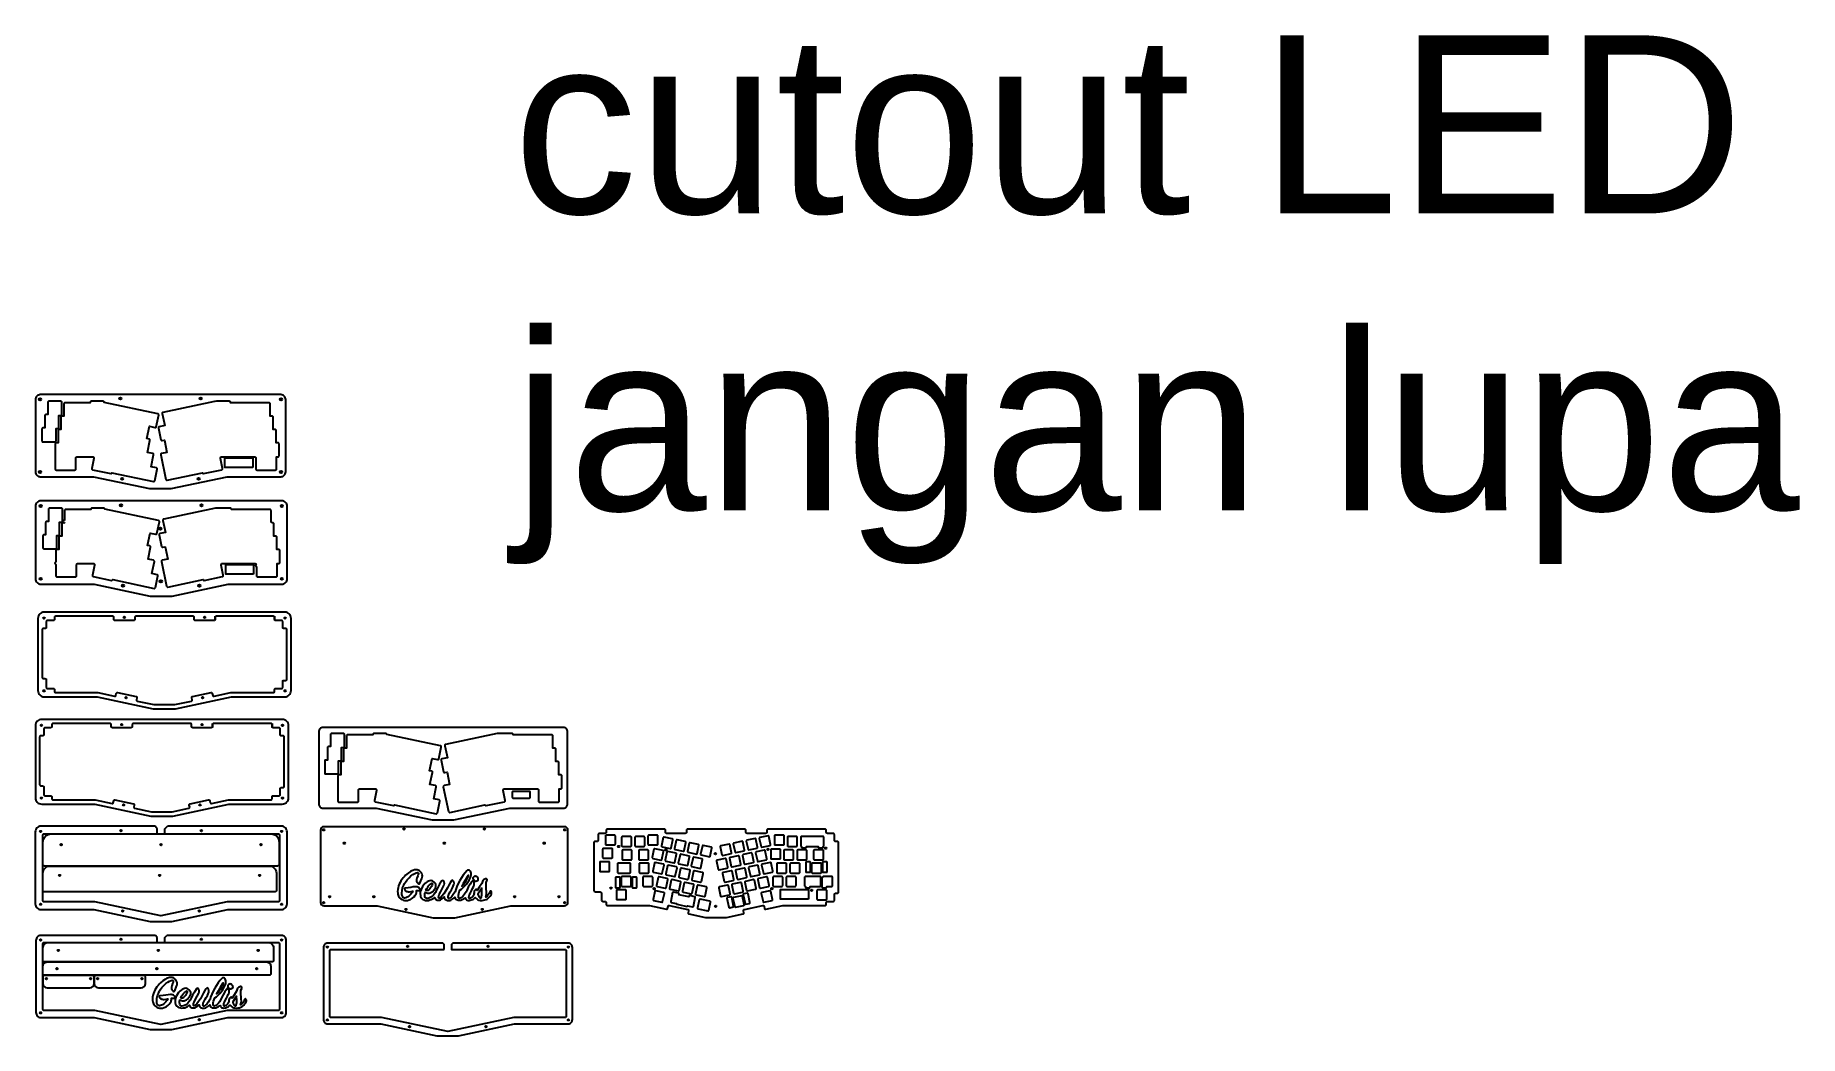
# Model space of a CAD drawing. Header units: inches. Extents: x 16 to 2541, y 31 to 1463.
import ezdxf

# ---------------------------------------------------------------- set-up
doc = ezdxf.new("R2010")
doc.units = ezdxf.units.IN
doc.header["$MEASUREMENT"] = 0
doc.layers.add('Layer 1', color=7, linetype='Continuous')
doc.styles.get("Standard").update_dxf_attribs({"font": 'Arial.ttf'})

msp = doc.modelspace()

# ---------------------------------------------------------------- texts
at = {"color": 2, "linetype": 'Continuous'}
for s, height, p in [('cutout LED', 254.94, (699.4, 1207.6)), ('jangan lupa', 254.938, (699.4, 782.7))]:
    msp.add_text(s, height=height, dxfattribs=at).set_placement(p)

# ---------------------------------------------------------------- linework, layer by layer
at = {"color": 2, "linetype": 'Continuous'}
for p, q in [((190.2, 327), (187.3, 330.8)), ((200.9, 327), (204.8, 330.8)), ((190.2, 319.8), (190.2, 327)), ((200.9, 319.8), (200.9, 327)), ((190.2, 171.6), (188, 174.5)), ((190.2, 164.5), (190.2, 171.6)), ((200.9, 171.6), (203.8, 174.5)), ((200.9, 164.5), (200.9, 171.6))]:
    msp.add_line(p, q, dxfattribs=at)
at = {"color": 6, "linetype": 'Continuous'}
for p, q in [((26.7, 115), (26.7, 105.5)), ((29.2, 117.5), (97.5, 117.5)), ((100, 115), (100, 105.5)), ((100, 105.5), (100, 115)), ((102.5, 117.5), (170.8, 117.5)), ((173.3, 105.5), (173.3, 115)), ((32.7, 99.5), (94, 99.5)), ((106, 99.5), (167.3, 99.5))]:
    msp.add_line(p, q, dxfattribs=at)
at = {"color": 3, "linetype": 'Continuous'}
for points in [[(22.9, 948.3, 0.414214), (15.9, 941.3), (15.9, 936.8), (15.9, 842.4), (15.9, 837.9, 0.414214), (22.9, 830.9), (27.4, 830.9), (99, 830.9), (179.1, 813.9), (194.7, 813.9), (210.4, 813.9), (290.5, 830.9), (362.6, 830.9), (367.1, 830.9, 0.414214), (374.1, 837.9), (374.1, 842.4), (374.1, 941.3, 0.414214), (367.1, 948.3), (200.1, 948.3), (189.4, 948.3), (27.4, 948.3)], [(23.9, 796.5, 0.414214), (15.9, 788.5), (15.9, 784), (15.9, 689.6), (15.9, 685.1, 0.414214), (23.9, 677.1), (28.4, 677.1), (99.9, 677.1), (180.1, 660.1), (195.8, 660.1), (211.5, 660.1), (291.7, 677.1), (363.7, 677.1), (368.2, 677.1, 0.414214), (376.2, 685.1), (376.2, 689.6), (376.2, 788.5, 0.414214), (368.2, 796.5), (201.1, 796.5), (190.4, 796.5), (28.4, 796.5)], [(427.4, 472.1, 0.414214), (421.4, 466.1), (421.4, 461.6), (421.4, 367.2), (421.4, 362.7, 0.414214), (427.4, 356.7), (431.9, 356.7), (503.6, 356.7), (583.7, 339.7), (599.3, 339.7), (614.8, 339.7), (694.9, 356.7), (767.1, 356.7), (771.6, 356.7, 0.414214), (777.6, 362.7), (777.6, 367.2), (777.6, 466.1, 0.414214), (771.6, 472.1), (604.6, 472.1), (593.9, 472.1), (431.9, 472.1)]]:
    msp.add_lwpolyline(points, format="xyb", close=True, dxfattribs=at)
at = {"color": 3, "linetype": 'Continuous', "lineweight": 25}
for points in [[(49.5, 901.2), (49.5, 918.7), (52.1, 918.7, 0.414214), (53.6, 920.2), (53.6, 937.3, 0.414214), (52.1, 938.8), (35.1, 938.8, 0.414214), (33.6, 937.3), (33.6, 919.7), (30.9, 919.7, 0.414214), (29.4, 918.2), (29.4, 900.7), (26.8, 900.7, 0.414214), (25.3, 899.2), (25.3, 882.1, 0.414214), (26.8, 880.6), (43.9, 880.6, 0.414214), (45.4, 882.1), (45.4, 899.7), (48, 899.7, 0.414214)], [(191.1, 921), (114.3, 937.3), (114.3, 937.3, 0.414214), (112.8, 938.8), (95.8, 938.8, 0.414214), (94.3, 937.3), (94.3, 936.7), (58.1, 936.7, 0.414214), (56.6, 935.2), (56.6, 917.6), (53.9, 917.6, 0.414214), (52.4, 916.1), (52.4, 898.6), (49.9, 898.6, 0.414214), (48.4, 897.1), (48.4, 879.5), (45.7, 879.5, 0.414214), (44.2, 878), (44.2, 841.9, 0.414214), (45.7, 840.4), (72.3, 840.4, 0.414214), (73.8, 841.9), (73.8, 857.4, -0.414214), (75.8, 859.4), (97.6, 859.4, -0.476976), (99.6, 857), (96.5, 842.7, 0.414214), (97.7, 840.9), (123.7, 835.4, 0.414214), (125.5, 836.5), (125.5, 836.5), (184.9, 823.9, 0.414214), (186.7, 825), (190.2, 841.7, 0.414214), (189.1, 843.5), (181.4, 845.1), (185.1, 862.3, 0.414214), (183.9, 864.1), (176.1, 865.7), (179.7, 882.9, 0.414214), (178.6, 884.7), (175.4, 885.4), (179.1, 903), (187, 901.3, 0.414214), (188.8, 902.5), (192.3, 919.2, 0.414214)], [(282.6, 840.9, 0.414214), (283.7, 842.7), (280.7, 857, -0.476976), (282.6, 859.4), (329.4, 859.4, -0.414214), (331.4, 857.4), (331.4, 841.9, 0.414214), (332.9, 840.4), (359.5, 840.4, 0.414214), (361, 841.9), (361, 859.4), (363.1, 859.4, 0.414214), (364.6, 860.9), (364.6, 878, 0.414214), (363.1, 879.5), (360.5, 879.5), (360.5, 897.1, 0.414214), (359, 898.6), (356.2, 898.6), (356.2, 916.1, 0.414214), (354.7, 917.6), (352, 917.6), (352, 935.2, 0.414214), (350.5, 936.7), (295.3, 936.7), (295.3, 937.3, 0.414214), (293.8, 938.8), (275.3, 938.8, 0.010008), (275.2, 938.8), (272.6, 938.7, 0.042377), (272.4, 938.7), (198.4, 922.9, 0.414214), (197.3, 921.2), (200.9, 904), (193.1, 902.3, 0.414214), (191.9, 900.5), (195.5, 883.9, 0.414214), (197.3, 882.7), (200.5, 883.4), (204.2, 865.7), (196.4, 864.1, 0.414214), (195.2, 862.3), (202.7, 827, 0.414214), (204.5, 825.8), (254.8, 836.5, 0.413431), (256.6, 835.4)], [(50.5, 748.4), (50.5, 766), (53.2, 766, 0.414214), (54.7, 767.5), (54.7, 784.5, 0.414214), (53.2, 786), (36.1, 786, 0.414214), (34.6, 784.5), (34.6, 767), (32, 767, 0.414214), (30.5, 765.5), (30.5, 747.9), (27.9, 747.9, 0.414214), (26.4, 746.4), (26.4, 729.4, 0.414214), (27.9, 727.9), (45, 727.9, 0.414214), (46.5, 729.4), (46.5, 746.9), (49, 746.9, 0.414214)], [(454, 426), (454, 443.6), (456.7, 443.6, 0.414214), (458.2, 445.1), (458.2, 462.1, 0.414214), (456.7, 463.6), (439.6, 463.6, 0.414214), (438.1, 462.1), (438.1, 444.6), (435.4, 444.6, 0.414214), (433.9, 443.1), (433.9, 425.5), (431.4, 425.5, 0.414214), (429.9, 424), (429.9, 407, 0.414214), (431.4, 405.5), (448.4, 405.5, 0.414214), (449.9, 407), (449.9, 424.5), (452.5, 424.5, 0.414214)], [(595.7, 445.8), (518.9, 462.1), (518.9, 462.1, 0.414214), (517.4, 463.6), (500.3, 463.6, 0.414214), (498.8, 462.1), (498.8, 461.5), (462.6, 461.5, 0.414214), (461.1, 460), (461.1, 442.4), (458.5, 442.4, 0.414214), (457, 440.9), (457, 423.4), (454.4, 423.4, 0.414214), (452.9, 421.9), (452.9, 404.3), (450.2, 404.3, 0.414214), (448.7, 402.8), (448.7, 366.7, 0.414214), (450.2, 365.2), (476.8, 365.2, 0.414214), (478.3, 366.7), (478.3, 382.3, -0.414214), (480.3, 384.3), (502.2, 384.3, -0.476976), (504.1, 381.8), (501.1, 367.5, 0.414214), (502.2, 365.7), (528.2, 360.2, 0.414214), (530, 361.3), (530, 361.3), (589.4, 348.7, 0.414214), (591.2, 349.9), (594.7, 366.5, 0.414214), (593.6, 368.3), (585.9, 369.9), (589.6, 387.1, 0.414214), (588.4, 388.9), (580.6, 390.6), (584.2, 407.7, 0.414214), (583.1, 409.5), (579.9, 410.2), (583.6, 427.8), (591.5, 426.2, 0.414214), (593.3, 427.3), (596.8, 444, 0.414214)], [(687.1, 365.7, 0.414214), (688.2, 367.5), (685.2, 381.8, -0.476976), (687.2, 384.3), (733.9, 384.3, -0.414214), (735.9, 382.3), (735.9, 366.7, 0.414214), (737.4, 365.2), (764, 365.2, 0.414214), (765.5, 366.7), (765.5, 384.3), (767.7, 384.3, 0.414214), (769.2, 385.8), (769.2, 402.8, 0.414214), (767.7, 404.3), (765, 404.3), (765, 421.9, 0.414214), (763.5, 423.4), (760.7, 423.4), (760.7, 440.9, 0.414214), (759.2, 442.4), (756.6, 442.4), (756.6, 460, 0.414214), (755.1, 461.5), (699.8, 461.5), (699.8, 462.1, 0.414214), (698.3, 463.6), (679.8, 463.6, 0.010008), (679.7, 463.6), (677.2, 463.5, 0.042377), (676.9, 463.5), (603, 447.8, 0.414214), (601.8, 446), (605.5, 428.8), (597.6, 427.1, 0.414214), (596.5, 425.4), (600, 408.7, 0.414214), (601.8, 407.5), (605, 408.2), (608.7, 390.6), (600.9, 388.9, 0.414214), (599.7, 387.1), (607.2, 351.8, 0.414214), (609, 350.6), (659.3, 361.3, 0.413431), (661.1, 360.2)]]:
    msp.add_lwpolyline(points, format="xyb", close=True, dxfattribs=at)
at = {"color": 3, "linetype": 'Continuous'}
for points in [[(327.2, 844.1), (287.2, 844.1), (287.2, 858.1), (327.2, 858.1)], [(328.2, 691.3), (288.2, 691.3), (288.2, 705.3), (328.2, 705.3)]]:
    msp.add_lwpolyline(points, close=True, dxfattribs=at)
at = {"color": 3, "linetype": 'Continuous', "lineweight": 25}
for points in [[(45.2, 705.5), (45.2, 689.1, 0.414214), (46.7, 687.6), (73.3, 687.6, 0.414214), (74.8, 689.1), (74.8, 704.7, -0.414214), (76.8, 706.7), (98.7, 706.7, -0.476976), (100.6, 704.2), (97.6, 689.9, 0.414214), (98.7, 688.1), (124.7, 682.6, 0.414214), (126.5, 683.7), (126.5, 683.7), (185.9, 671.1, 0.414214), (187.7, 672.3), (191.3, 688.9, 0.414214), (190.1, 690.7), (182.5, 692.3), (186.1, 709.5, 0.414214), (185, 711.3), (177.1, 713), (180.8, 730.1, 0.414214), (179.6, 731.9), (176.4, 732.6), (180.2, 750.2), (188, 748.6, 0.414214), (189.8, 749.7), (193.3, 766.4, 0.414214), (192.2, 768.2), (115.4, 784.5), (115.4, 784.5, 0.414214), (113.9, 786), (96.8, 786, 0.414214), (95.3, 784.5), (95.3, 783.9), (59.1, 783.9, 0.414214), (57.6, 782.4), (57.6, 768)], [(353.1, 765.9), (353.1, 782.4, 0.414214), (351.6, 783.9), (296.4, 783.9), (296.4, 784.5, 0.414214), (294.9, 786), (276.3, 786, 0.010008), (276.3, 786), (273.7, 785.9, 0.042377), (273.4, 785.9), (199.5, 770.2, 0.414214), (198.3, 768.4), (202, 751.2), (194.1, 749.5, 0.414214), (193, 747.8), (196.5, 731.1, 0.414214), (198.3, 729.9), (201.5, 730.6), (205.2, 713), (197.4, 711.3, 0.414214), (196.2, 709.5), (203.7, 674.2, 0.414214), (205.5, 673), (255.8, 683.7, 0.413431), (257.6, 682.6), (283.6, 688.1, 0.414214), (284.8, 689.9), (281.7, 704.2, -0.476976), (283.7, 706.7), (330.4, 706.7, -0.277365), (332.2, 705.6, -0.277365)], [(57.6, 765.4), (57.6, 764.8), (55, 764.8, 0.414214), (53.5, 763.3), (53.5, 745.8), (50.9, 745.8, 0.414214), (49.4, 744.3), (49.4, 726.7), (46.7, 726.7, 0.414214), (45.2, 725.2), (45.2, 708.9)], [(332.4, 702.3), (332.4, 689.1, 0.414214), (333.9, 687.6), (360.5, 687.6, 0.414214), (362, 689.1), (362, 706.7), (364.2, 706.7, 0.414214), (365.7, 708.2), (365.7, 725.2, 0.414214), (364.2, 726.7), (361.5, 726.7), (361.5, 744.3, 0.414214), (360, 745.8), (357.3, 745.8), (357.3, 763.3, 0.414214), (355.8, 764.8), (354.2, 764.8)]]:
    msp.add_lwpolyline(points, format="xyb", dxfattribs=at)
at = {"color": 1, "linetype": 'Continuous'}
for points in [[(28.5, 637.2, 0.414214), (19.5, 628.2), (19.5, 623.7), (19.5, 529.4), (19.5, 524.9, 0.414214), (28.5, 515.9), (33, 515.9), (104.4, 515.9), (184.6, 498.9), (200.4, 498.9), (216.2, 498.9), (296.4, 515.9), (368.3, 515.9), (372.8, 515.9, 0.414214), (381.8, 524.9), (381.8, 529.4), (381.8, 628.2, 0.414214), (372.8, 637.2), (205.8, 637.2), (195.1, 637.2), (33, 637.2)], [(33, 527.9), (38.5, 527.9), (41.6, 527.9, -0.414214), (43.1, 526.4), (43.1, 523.4, 0.414214), (44.6, 521.9), (105, 521.9), (129.3, 516.7, 0.414214), (131.1, 517.9), (131.7, 520.8, -0.414214), (133.5, 522), (159.9, 516.4, -0.414214), (161, 514.6), (160.4, 511.7, 0.414214), (161.6, 509.9), (185.5, 504.8), (215.3, 504.8), (239.2, 509.9, 0.414214), (240.4, 511.7), (239.8, 514.6, -0.414214), (240.9, 516.4), (267.3, 522, -0.414214), (269.1, 520.8), (269.7, 517.9, 0.414214), (271.5, 516.7), (295.8, 521.9), (356.7, 521.9, 0.414214), (358.2, 523.4), (358.2, 526.4, -0.414214), (359.7, 527.9), (368.3, 527.9, 0.414214), (369.8, 529.4), (369.8, 538, -0.414214), (371.3, 539.5), (374.3, 539.5, 0.414214), (375.8, 541), (375.8, 612.1, 0.414214), (374.3, 613.6), (371.3, 613.6, -0.414214), (369.8, 615.1), (369.8, 623.7, 0.414214), (368.3, 625.2), (359.7, 625.2, -0.414214), (358.2, 626.7), (358.2, 629.7, 0.414214), (356.7, 631.2), (274.7, 631.2, 0.414214), (273.2, 629.7), (273.2, 626.7, -0.414214), (271.7, 625.2), (244.7, 625.2, -0.414214), (243.2, 626.7), (243.2, 629.7, 0.414214), (241.7, 631.2), (159.6, 631.2, 0.414214), (158.1, 629.7), (158.1, 626.7, -0.414214), (156.6, 625.2), (129.6, 625.2, -0.414214), (128.1, 626.7), (128.1, 629.7, 0.414214), (126.6, 631.2), (44.6, 631.2, 0.414214), (43.1, 629.7), (43.1, 626.7, -0.414214), (41.6, 625.2), (33, 625.2, 0.414214), (31.5, 623.7), (31.5, 615.1, -0.414214), (30, 613.6), (27, 613.6, 0.414214), (25.5, 612.1), (25.5, 543.9, 0.414214), (27.5, 541.9), (30, 541.9, -0.414214), (31.5, 540.4), (31.5, 539.5), (31.5, 529.4, 0.414214)], [(24.9, 483.7, 0.414214), (15.9, 474.7), (15.9, 470.2), (15.9, 375.9), (15.9, 371.4, 0.414214), (24.9, 362.4), (29.4, 362.4), (100.8, 362.4), (180.9, 345.3), (196.8, 345.3), (212.6, 345.3), (292.7, 362.4), (364.6, 362.4), (369.1, 362.4, 0.414214), (378.1, 371.4), (378.1, 375.9), (378.1, 474.7, 0.414214), (369.1, 483.7), (202.1, 483.7), (191.4, 483.7), (29.4, 483.7)], [(29.4, 374.4), (34.9, 374.4), (38, 374.4, -0.414214), (39.5, 372.9), (39.5, 369.9, 0.414214), (41, 368.4), (101.4, 368.4), (125.6, 363.2, 0.414214), (127.4, 364.4), (128, 367.3, -0.414214), (129.8, 368.5), (156.2, 362.9, -0.414214), (157.4, 361.1), (156.8, 358.1, 0.414214), (157.9, 356.4), (181.9, 351.3), (211.7, 351.3), (235.6, 356.4, 0.414214), (236.7, 358.1), (236.1, 361.1, -0.414214), (237.3, 362.9), (263.7, 368.5, -0.414214), (265.5, 367.3), (266.1, 364.4, 0.414214), (267.9, 363.2), (292.1, 368.4), (353, 368.4, 0.414214), (354.5, 369.9), (354.5, 372.9, -0.414214), (356, 374.4), (364.6, 374.4, 0.414214), (366.1, 375.9), (366.1, 384.5, -0.414214), (367.6, 386), (370.6, 386, 0.414214), (372.1, 387.5), (372.1, 458.6, 0.414214), (370.6, 460.1), (367.6, 460.1, -0.414214), (366.1, 461.6), (366.1, 470.2, 0.414214), (364.6, 471.7), (356, 471.7, -0.414214), (354.5, 473.2), (354.5, 476.2, 0.414214), (353, 477.7), (271, 477.7, 0.414214), (269.5, 476.2), (269.5, 473.2, -0.414214), (268, 471.7), (241, 471.7, -0.414214), (239.5, 473.2), (239.5, 476.2, 0.414214), (238, 477.7), (156, 477.7, 0.414214), (154.5, 476.2), (154.5, 473.2, -0.414214), (153, 471.7), (126, 471.7, -0.414214), (124.5, 473.2), (124.5, 476.2, 0.414214), (123, 477.7), (41, 477.7, 0.414214), (39.5, 476.2), (39.5, 473.2, -0.414214), (38, 471.7), (29.4, 471.7, 0.414214), (27.9, 470.2), (27.9, 461.6, -0.414214), (26.4, 460.1), (23.4, 460.1, 0.414214), (21.9, 458.6), (21.9, 390.4, 0.414214), (23.9, 388.4), (26.4, 388.4, -0.414214), (27.9, 386.9), (27.9, 386), (27.9, 375.9, 0.414214)], [(844.9, 318), (832.9, 318, 0.414214), (831.9, 317), (831.9, 305, 0.414214), (832.9, 304), (844.9, 304, 0.414214), (845.9, 305), (845.9, 317, 0.414214)], [(867.9, 315.9), (855.9, 315.9, 0.414214), (854.9, 314.9), (854.9, 302.9, 0.414214), (855.9, 301.9), (867.9, 301.9, 0.414214), (868.9, 302.9), (868.9, 314.9, 0.414214)], [(886.9, 315.9), (874.9, 315.9, 0.414214), (873.9, 314.9), (873.9, 302.9, 0.414214), (874.9, 301.9), (886.9, 301.9, 0.414214), (887.9, 302.9), (887.9, 314.9, 0.414214)], [(905.6, 318), (893.6, 318, 0.414214), (892.6, 317), (892.6, 305, 0.414214), (893.6, 304), (905.6, 304, 0.414214), (906.6, 305), (906.6, 317, 0.414214)], [(927.4, 312.6), (915.7, 315.1, 0.414214), (914.5, 314.4), (912, 302.6, 0.414214), (912.8, 301.4), (924.5, 299, 0.414214), (925.7, 299.7), (928.2, 311.5, 0.414214)], [(946, 308.7), (934.3, 311.2, 0.414214), (933.1, 310.4), (930.6, 298.7, 0.414214), (931.4, 297.5), (943.1, 295, 0.414214), (944.3, 295.8), (946.8, 307.5, 0.414214)], [(964.7, 304.7), (952.9, 307.2, 0.414214), (951.7, 306.4), (949.3, 294.7, 0.414214), (950, 293.5), (961.8, 291, 0.414214), (962.9, 291.8), (965.4, 303.5, 0.414214)], [(983.3, 300.8), (971.6, 303.3, 0.414214), (970.4, 302.5), (967.9, 290.8, 0.414214), (968.7, 289.6), (980.4, 287.1, 0.414214), (981.6, 287.8), (984.1, 299.6, 0.414214)], [(1008.6, 305.2), (996.8, 302.7, 0.414214), (996, 301.6), (998.5, 289.8, 0.414214), (999.7, 289), (1011.5, 291.5, 0.414214), (1012.2, 292.7), (1009.7, 304.5, 0.414214)], [(1027.2, 309.2), (1015.4, 306.7, 0.414214), (1014.7, 305.5), (1017.2, 293.8, 0.414214), (1018.4, 293), (1030.1, 295.5, 0.414214), (1030.9, 296.7), (1028.4, 308.4, 0.414214)], [(1045.8, 313.2), (1034.1, 310.7, 0.414214), (1033.3, 309.5), (1035.8, 297.7, 0.414214), (1037, 297), (1048.7, 299.5, 0.414214), (1049.5, 300.7), (1047, 312.4, 0.414214)], [(1064.5, 317.1), (1052.7, 314.6, 0.414214), (1051.9, 313.4), (1054.4, 301.7, 0.414214), (1055.6, 300.9), (1067.4, 303.4, 0.414214), (1068.1, 304.6), (1065.6, 316.4, 0.414214)], [(1086.5, 318), (1074.5, 318, 0.414214), (1073.5, 317), (1073.5, 305, 0.414214), (1074.5, 304), (1086.5, 304, 0.414214), (1087.5, 305), (1087.5, 317, 0.414214)], [(1105.2, 315.9), (1093.2, 315.9, 0.414214), (1092.2, 314.9), (1092.2, 302.9, 0.414214), (1093.2, 301.9), (1105.2, 301.9, 0.414214), (1106.2, 302.9), (1106.2, 314.9, 0.414214)], [(1113.3, 299.9), (1118.3, 299.9, 0.414214), (1119.3, 300.9), (1119.3, 301.9), (1136.2, 301.9), (1136.2, 300.9, 0.414214), (1137.2, 299.9), (1142.2, 299.9, 0.414214), (1143.2, 300.9), (1143.2, 301.9), (1143.3, 301.9, 0.414214), (1144.3, 302.9), (1144.3, 314.9, 0.414214), (1143.3, 315.9), (1112.2, 315.9, 0.414214), (1111.2, 314.9), (1111.2, 302.9, 0.414214), (1112.2, 301.9), (1112.3, 301.9), (1112.3, 300.9, 0.414214)], [(836.6, 279.9), (824.6, 279.9, 0.414214), (823.6, 278.9), (823.6, 266.9, 0.414214), (824.6, 265.9), (836.6, 265.9, 0.414214), (837.6, 266.9), (837.6, 278.9, 0.414214)], [(840.7, 299), (828.7, 299, 0.414214), (827.7, 298), (827.7, 286, 0.414214), (828.7, 285), (840.7, 285, 0.414214), (841.7, 286), (841.7, 298, 0.414214)], [(868.5, 296.8), (856.5, 296.8, 0.414214), (855.5, 295.8), (855.5, 283.8, 0.414214), (856.5, 282.8), (868.5, 282.8, 0.414214), (869.5, 283.8), (869.5, 295.8, 0.414214)], [(892.3, 296.8), (880.3, 296.8, 0.414214), (879.3, 295.8), (879.3, 283.8, 0.414214), (880.3, 282.8), (892.3, 282.8, 0.414214), (893.3, 283.8), (893.3, 295.8, 0.414214)], [(914.1, 296), (902.4, 298.5, 0.414214), (901.2, 297.7), (898.7, 286, 0.414214), (899.5, 284.8), (911.2, 282.3, 0.414214), (912.4, 283.1), (914.9, 294.8, 0.414214)], [(914.8, 276.4), (903.1, 278.9, 0.414214), (901.9, 278.1), (899.4, 266.4, 0.414214), (900.2, 265.2), (911.9, 262.7, 0.414214), (913.1, 263.4), (915.6, 275.2, 0.414214)], [(932.8, 292), (921, 294.5, 0.414214), (919.8, 293.8), (917.3, 282, 0.414214), (918.1, 280.8), (929.8, 278.3, 0.414214), (931, 279.1), (933.5, 290.8, 0.414214)], [(951.4, 288.1), (939.7, 290.6, 0.414214), (938.5, 289.8), (936, 278.1, 0.414214), (936.7, 276.9), (948.5, 274.4, 0.414214), (949.7, 275.2), (952.2, 286.9, 0.414214)], [(970, 284.1), (958.3, 286.6, 0.414214), (957.1, 285.8), (954.6, 274.1, 0.414214), (955.4, 272.9), (967.1, 270.4, 0.414214), (968.3, 271.2), (970.8, 282.9, 0.414214)], [(1003.2, 284.6), (991.5, 282.1, 0.414214), (990.7, 280.9), (993.2, 269.2, 0.414214), (994.4, 268.4), (1006.1, 270.9, 0.414214), (1006.9, 272.1), (1004.4, 283.9, 0.414214)], [(1021.8, 288.6), (1010.1, 286.1, 0.414214), (1009.3, 284.9), (1011.8, 273.2, 0.414214), (1013, 272.4), (1024.7, 274.9, 0.414214), (1025.5, 276.1), (1023, 287.8, 0.414214)], [(1040.5, 292.5), (1028.7, 290.1, 0.414214), (1028, 288.9), (1030.4, 277.1, 0.414214), (1031.6, 276.4), (1043.4, 278.9, 0.414214), (1044.1, 280), (1041.6, 291.8, 0.414214)], [(1059.1, 296.5), (1047.4, 294, 0.414214), (1046.6, 292.8), (1049.1, 281.1, 0.414214), (1050.3, 280.3), (1062, 282.8, 0.414214), (1062.8, 284), (1060.3, 295.7, 0.414214)], [(1067.7, 278.9), (1056, 276.4, 0.414214), (1055.2, 275.2), (1057.7, 263.4, 0.414214), (1058.9, 262.7), (1070.6, 265.2, 0.414214), (1071.4, 266.4), (1068.9, 278.1, 0.414214)], [(1081.2, 297.9), (1069.2, 297.9, 0.414214), (1068.2, 296.9), (1068.2, 284.9, 0.414214), (1069.2, 283.9), (1081.2, 283.9, 0.414214), (1082.2, 284.9), (1082.2, 296.9, 0.414214)], [(1099.8, 296.8), (1087.8, 296.8, 0.414214), (1086.8, 295.8), (1086.8, 283.8, 0.414214), (1087.8, 282.8), (1099.8, 282.8, 0.414214), (1100.8, 283.8), (1100.8, 295.8, 0.414214)], [(1118.9, 296.8), (1106.9, 296.8, 0.414214), (1105.9, 295.8), (1105.9, 283.8, 0.414214), (1106.9, 282.8), (1118.9, 282.8, 0.414214), (1119.9, 283.8), (1119.9, 295.8, 0.414214)], [(1124.4, 279.8), (1119.4, 279.8, 0.414214), (1118.4, 278.8), (1118.4, 265.8, 0.414214), (1119.4, 264.8), (1124.4, 264.8, 0.414214), (1125.4, 265.8), (1125.4, 278.8, 0.414214)], [(1142.7, 296.8), (1130.7, 296.8, 0.414214), (1129.7, 295.8), (1129.7, 283.8, 0.414214), (1130.7, 282.8), (1142.7, 282.8, 0.414214), (1143.7, 283.8), (1143.7, 295.8, 0.414214)], [(1148.2, 279.8), (1143.2, 279.8, 0.414214), (1142.2, 278.8), (1142.2, 265.8, 0.414214), (1143.2, 264.8), (1148.2, 264.8, 0.414214), (1149.2, 265.8), (1149.2, 278.8, 0.414214)], [(847, 242.7), (852, 242.7, 0.414214), (853, 243.7), (853, 256.7, 0.414214), (852, 257.7), (847, 257.7, 0.414214), (846, 256.7), (846, 243.7, 0.414214)], [(867.4, 258.7), (855.4, 258.7, 0.414214), (854.4, 257.7), (854.4, 245.7, 0.414214), (855.4, 244.7), (867.4, 244.7, 0.414214), (868.4, 245.7), (868.4, 257.7, 0.414214)], [(870.8, 242.7), (875.8, 242.7, 0.414214), (876.8, 243.7), (876.8, 256.7, 0.414214), (875.8, 257.7), (870.8, 257.7, 0.414214), (869.8, 256.7), (869.8, 243.7, 0.414214)], [(893, 277.8), (881, 277.8, 0.414214), (880, 276.8), (880, 264.8, 0.414214), (881, 263.8), (893, 263.8, 0.414214), (894, 264.8), (894, 276.8, 0.414214)], [(898.3, 258.7), (886.3, 258.7, 0.414214), (885.3, 257.7), (885.3, 245.7, 0.414214), (886.3, 244.7), (898.3, 244.7, 0.414214), (899.3, 245.7), (899.3, 257.7, 0.414214)], [(920.2, 255.8), (908.4, 258.3, 0.414214), (907.3, 257.5), (904.8, 245.7, 0.414214), (905.5, 244.6), (917.3, 242.1, 0.414214), (918.4, 242.8), (920.9, 254.6, 0.414214)], [(933.5, 272.4), (921.7, 274.9, 0.414214), (920.5, 274.1), (918, 262.4, 0.414214), (918.8, 261.2), (930.5, 258.7, 0.414214), (931.7, 259.5), (934.2, 271.2, 0.414214)], [(938.8, 251.8), (927.1, 254.3, 0.414214), (925.9, 253.5), (923.4, 241.8, 0.414214), (924.2, 240.6), (935.9, 238.1, 0.414214), (937.1, 238.9), (939.6, 250.6, 0.414214)], [(952.1, 268.4), (940.4, 270.9, 0.414214), (939.2, 270.2), (936.7, 258.4, 0.414214), (937.4, 257.2), (949.2, 254.7, 0.414214), (950.4, 255.5), (952.9, 267.3, 0.414214)], [(970.7, 264.5), (959, 267, 0.414214), (957.8, 266.2), (955.3, 254.5, 0.414214), (956.1, 253.3), (967.8, 250.8, 0.414214), (969, 251.6), (971.5, 263.3, 0.414214)], [(1011.8, 267), (1000.1, 264.5, 0.414214), (999.3, 263.3), (1001.8, 251.6, 0.414214), (1003, 250.8), (1014.7, 253.3, 0.414214), (1015.5, 254.5), (1013, 266.2, 0.414214)], [(1030.4, 270.9), (1018.7, 268.4, 0.414214), (1017.9, 267.3), (1020.4, 255.5, 0.414214), (1021.6, 254.7), (1033.4, 257.2, 0.414214), (1034.1, 258.4), (1031.6, 270.2, 0.414214)], [(1043.7, 254.3), (1032, 251.8, 0.414214), (1031.2, 250.6), (1033.7, 238.9, 0.414214), (1034.9, 238.1), (1046.6, 240.6, 0.414214), (1047.4, 241.8), (1044.9, 253.5, 0.414214)], [(1049.1, 274.9), (1037.3, 272.4, 0.414214), (1036.6, 271.2), (1039.1, 259.5, 0.414214), (1040.3, 258.7), (1052, 261.2, 0.414214), (1052.8, 262.4), (1050.3, 274.1, 0.414214)], [(1062.4, 258.3), (1050.6, 255.8, 0.414214), (1049.8, 254.6), (1052.3, 242.8, 0.414214), (1053.5, 242.1), (1065.3, 244.6, 0.414214), (1066, 245.7), (1063.5, 257.5, 0.414214)], [(1084.4, 258.7), (1072.4, 258.7, 0.414214), (1071.4, 257.7), (1071.4, 245.7, 0.414214), (1072.4, 244.7), (1084.4, 244.7, 0.414214), (1085.4, 245.7), (1085.4, 257.7, 0.414214)], [(1089.8, 277.8), (1077.8, 277.8, 0.414214), (1076.8, 276.8), (1076.8, 264.8, 0.414214), (1077.8, 263.8), (1089.8, 263.8, 0.414214), (1090.8, 264.8), (1090.8, 276.8, 0.414214)], [(1103.5, 258.7), (1091.5, 258.7, 0.414214), (1090.5, 257.7), (1090.5, 245.7, 0.414214), (1091.5, 244.7), (1103.5, 244.7, 0.414214), (1104.5, 245.7), (1104.5, 257.7, 0.414214)], [(1108.8, 277.8), (1096.8, 277.8, 0.414214), (1095.8, 276.8), (1095.8, 264.8, 0.414214), (1096.8, 263.8), (1108.8, 263.8, 0.414214), (1109.8, 264.8), (1109.8, 276.8, 0.414214)], [(1116.7, 257.7), (1116.7, 245.7, 0.414214), (1117.7, 244.7), (1117.8, 244.7), (1117.8, 243.7, 0.414214), (1118.8, 242.7), (1123.8, 242.7, 0.414214), (1124.8, 243.7), (1124.8, 244.7), (1139.2, 244.7, 0.414214), (1140.2, 245.7), (1140.2, 257.7, 0.414214), (1139.2, 258.7), (1117.7, 258.7, 0.414214)], [(1139.8, 277.8), (1127.8, 277.8, 0.414214), (1126.8, 276.8), (1126.8, 264.8, 0.414214), (1127.8, 263.8), (1139.8, 263.8, 0.414214), (1140.8, 264.8), (1140.8, 276.8, 0.414214)], [(1142.6, 257.7, 0.414214), (1141.6, 256.7), (1141.6, 243.7, 0.414214), (1142.6, 242.7), (1147.6, 242.7, 0.414214), (1148.6, 243.7), (1148.6, 244.7), (1155.9, 244.7, 0.414214), (1156.9, 245.7), (1156.9, 257.7, 0.414214), (1155.9, 258.7), (1143.9, 258.7, 0.414214), (1142.9, 257.7)], [(860.3, 239.7), (848.3, 239.7, 0.414214), (847.3, 238.7), (847.3, 226.7, 0.414214), (848.3, 225.7), (860.3, 225.7, 0.414214), (861.3, 226.7), (861.3, 238.7, 0.414214)], [(915.4, 235.8), (903.6, 238.3, 0.414214), (902.4, 237.5), (899.9, 225.8, 0.414214), (900.7, 224.6), (912.5, 222.1, 0.414214), (913.6, 222.8), (916.1, 234.6, 0.414214)], [(928.2, 221.3), (933.1, 220.2, 0.023636), (933.2, 220.2, 0.41417), (934, 219), (936.2, 218.6, 0.024024), (936.2, 218.5), (948, 216.1, 0.414214), (949.2, 216.8), (949.2, 216.8, 0.024893), (949.3, 216.8), (951.4, 216.3, 0.029842), (951.6, 216.3), (956.4, 215.3, 0.414214), (957.6, 216), (960.3, 228.8, 0.414214), (959.6, 229.9), (957.4, 230.4, 0.029842), (957.3, 230.4), (952.4, 231.5, 0.414214), (951.2, 230.7), (951, 229.7, 0.024893), (950.9, 229.7), (948.7, 230.2, 0.024024), (948.6, 230.2), (936.9, 232.7, 0.023636), (936.8, 232.7), (937, 233.7, 0.414214), (936.2, 234.9), (934, 235.4, 0.029842), (933.9, 235.4), (929, 236.4, 0.414214), (927.8, 235.7), (925.1, 223, 0.414214), (925.9, 221.8), (928.1, 221.3, 0.029842)], [(957.4, 247.8), (945.7, 250.3, 0.414214), (944.5, 249.6), (942, 237.8, 0.414214), (942.8, 236.6), (954.5, 234.1, 0.414214), (955.7, 234.9), (958.2, 246.6, 0.414214)], [(976.1, 243.9), (964.3, 246.4, 0.414214), (963.2, 245.6), (960.7, 233.9, 0.414214), (961.4, 232.7), (973.2, 230.2, 0.414214), (974.4, 230.9), (976.8, 242.7, 0.414214)], [(1006.5, 246.4), (994.7, 243.9, 0.414214), (993.9, 242.7), (996.4, 230.9, 0.414214), (997.6, 230.2), (1009.4, 232.7, 0.414214), (1010.1, 233.9), (1007.6, 245.6, 0.414214)], [(1011.2, 229.9), (1006.3, 228.9, 0.414214), (1005.6, 227.7), (1008.3, 215, 0.414214), (1009.5, 214.2), (1014.4, 215.3, 0.414214), (1015.1, 216.5), (1012.4, 229.2, 0.414214)], [(1025.1, 250.3), (1013.3, 247.8, 0.414214), (1012.6, 246.6), (1015.1, 234.9, 0.414214), (1016.3, 234.1), (1028, 236.6, 0.414214), (1028.8, 237.8), (1026.3, 249.6, 0.414214)], [(1026.8, 231.2), (1015, 228.7, 0.414214), (1014.2, 227.5), (1016.7, 215.8, 0.414214), (1017.9, 215), (1029.7, 217.5, 0.414214), (1030.4, 218.7), (1027.9, 230.4, 0.414214)], [(1034.6, 234.9), (1029.7, 233.9, 0.414214), (1028.9, 232.7), (1031.6, 220, 0.414214), (1032.8, 219.2), (1037.7, 220.2, 0.414214), (1038.5, 221.4), (1035.8, 234.1, 0.414214)], [(1067.2, 238.3), (1055.4, 235.8, 0.414214), (1054.7, 234.6), (1057.2, 222.8, 0.414214), (1058.3, 222.1), (1070.1, 224.6, 0.414214), (1070.8, 225.8), (1068.3, 237.5, 0.414214)], [(1147.4, 239.6), (1135.4, 239.6, 0.414214), (1134.4, 238.6), (1134.4, 226.6, 0.414214), (1135.4, 225.6), (1147.4, 225.6, 0.414214), (1148.4, 226.6), (1148.4, 238.6, 0.414214)], [(981.2, 223.3), (967.1, 226.3, 0.414214), (966, 225.5), (963.5, 213.8, 0.414214), (964.2, 212.6), (978.3, 209.6, 0.414214), (979.5, 210.4), (982, 222.1, 0.414214)]]:
    msp.add_lwpolyline(points, format="xyb", close=True, dxfattribs=at)
for points in [[(273.2, 625.2), (273.2, 631.2)], [(358.2, 631.2), (358.2, 625.2)], [(269.5, 471.7), (269.5, 477.7)], [(354.5, 477.7), (354.5, 471.7)]]:
    msp.add_lwpolyline(points, dxfattribs=at)
at = {"color": 3}
msp.add_lwpolyline([(723.2, 371.1, 0.414214), (724.2, 372.1), (724.2, 379.6, 0.414214), (723.2, 380.6), (699.2, 380.6, 0.414214), (698.2, 379.6), (698.2, 372.1, 0.414214), (699.2, 371.1)], format="xyb", close=True, dxfattribs=at)
at = {"color": 2, "linetype": 'Continuous'}
for points in [[(187.3, 330.8), (28.2, 330.8), (23.7, 330.8, 0.414214), (15.7, 322.8), (15.7, 318.3), (15.7, 224), (15.7, 219.5, 0.414214), (23.7, 211.5), (28.2, 211.5), (99.7, 211.5), (179.9, 194.5), (195.6, 194.5), (211.3, 194.5), (291.5, 211.5), (363.5, 211.5), (368, 211.5, 0.414214), (376, 219.5), (376, 224), (376, 322.8, 0.414214), (368, 330.8), (204.8, 330.8)], [(200.9, 319.8), (363.5, 319.8, -0.414214), (365, 318.3), (365, 224, -0.414214), (363.5, 222.5), (290.3, 222.5), (195.6, 202.4), (100.9, 222.5), (28.2, 222.5, -0.414214), (26.7, 224), (26.7, 318.3, -0.414214), (28.2, 319.8), (190.2, 319.8)], [(188, 174.5), (28.2, 174.5), (23.7, 174.5, 0.414214), (16.7, 167.5), (16.7, 163), (16.7, 68.6), (16.7, 64.1, 0.414214), (23.7, 57.1), (28.2, 57.1), (99.8, 57.1), (180, 40.1), (195.6, 40.1), (211.2, 40.1), (291.4, 57.1), (363.5, 57.1), (368, 57.1, 0.414214), (375, 64.1), (375, 68.6), (375, 167.5, 0.414214), (368, 174.5), (203.8, 174.5)], [(200.9, 164.5), (363.5, 164.5, -0.414214), (365, 163), (365, 68.6, -0.414214), (363.5, 67.1), (290.3, 67.1), (195.6, 47), (100.9, 67.1), (28.2, 67.1, -0.414214), (26.7, 68.6), (26.7, 163, -0.414214), (28.2, 164.5), (190.2, 164.5)]]:
    msp.add_lwpolyline(points, format="xyb", dxfattribs=at)
for points in [[(428.9, 330.1, 0.414214), (423.9, 325.1), (423.9, 320.6), (423.9, 226.3), (423.9, 221.8, 0.414214), (428.9, 216.8), (433.4, 216.8), (505.2, 216.8), (585.3, 199.8), (600.7, 199.8), (616.2, 199.8), (696.3, 216.8), (768.6, 216.8), (773.1, 216.8, 0.414214), (778.1, 221.8), (778.1, 226.3), (778.1, 325.1, 0.414214), (773.1, 330.1), (606.1, 330.1), (595.4, 330.1), (433.4, 330.1)], [(600.7, 154.4), (600.7, 161.5), (599.2, 163.4), (598.5, 163.4), (438.6, 163.4), (434.1, 163.4, 0.414214), (428.1, 157.4), (428.1, 152.9), (428.1, 58.5), (428.1, 54, 0.414214), (434.1, 48), (438.6, 48), (510.3, 48), (590.5, 31), (606, 31), (621.5, 31), (701.7, 48), (773.9, 48), (778.4, 48, 0.414214), (784.4, 54), (784.4, 58.5), (784.4, 157.4, 0.414214), (778.4, 163.4), (614.2, 163.4), (613.2, 163.4), (611.4, 161.5), (611.4, 154.4), (773.9, 154.4, -0.414214), (775.4, 152.9), (775.4, 58.5, -0.414214), (773.9, 57), (700.7, 57), (606, 36.9), (511.3, 57), (438.6, 57, -0.414214), (437.1, 58.5), (437.1, 152.9, -0.414214), (438.6, 154.4)]]:
    msp.add_lwpolyline(points, format="xyb", close=True, dxfattribs=at)
at = {"color": 6, "linetype": 'Continuous'}
for points in [[(26.7, 275.8), (26.7, 288.8), (26.7, 307.8, -0.414214), (38.7, 319.8), (352.7, 319.8, -0.414214), (364.7, 307.8), (364.7, 288.8), (364.7, 275.8, -0.414214), (362.7, 273.8), (214.4, 273.8), (28.7, 273.8, -0.414214)], [(26.7, 238.8), (26.7, 246.8), (26.7, 263.8, -0.414214), (36.7, 273.8), (350.7, 273.8, -0.414214), (360.7, 263.8), (360.7, 246.8), (360.7, 238.8, -0.414214), (358.7, 236.8), (212.4, 236.8), (28.7, 236.8, -0.414214)], [(26.7, 138.5), (26.7, 141.5), (26.7, 156.5, -0.414214), (34.7, 164.5), (348.7, 164.5, -0.414214), (356.7, 156.5), (356.7, 141.5), (356.7, 138.5, -0.414214), (354.7, 136.5), (210.4, 136.5), (28.7, 136.5, -0.414214)], [(26.7, 119.5), (26.7, 130.5, -0.414214), (32.7, 136.5), (346.7, 136.5, -0.414214), (352.7, 130.5), (352.7, 119.5, -0.414214), (350.7, 117.5), (28.7, 117.5, -0.414214)]]:
    msp.add_lwpolyline(points, format="xyb", close=True, dxfattribs=at)
at = {"color": 1, "linetype": 'Continuous'}
for points in [[(1034.3, 320.5, -0.414214), (1032.8, 322), (1032.8, 325, 0.414214), (1031.3, 326.5), (949.2, 326.5, 0.414214), (947.7, 325), (947.7, 322, -0.414214), (946.2, 320.5), (919.2, 320.5, -0.414214), (917.7, 322), (917.7, 325, 0.414214), (916.2, 326.5), (834.2, 326.5, 0.414214), (832.7, 325), (832.7, 322, -0.414214), (831.2, 320.5), (822.6, 320.5, 0.414214), (821.1, 319), (821.1, 310.4, -0.414214), (819.6, 308.9), (816.6, 308.9, 0.414214), (815.1, 307.4), (815.1, 239.1, 0.414214), (817.1, 237.1), (823.1, 237.1, -0.414214), (826.1, 234.1), (826.1, 225.2, 0.414214), (828.1, 223.2), (831.2, 223.2, -0.414214), (832.7, 221.7), (832.7, 218.7, 0.414214), (834.2, 217.2), (894.6, 217.2), (918.9, 212, 0.414214), (920.7, 213.2), (921.3, 216.1, -0.414214), (923.1, 217.3), (949.5, 211.6, -0.414214), (950.6, 209.9), (950, 206.9, 0.414214), (951.2, 205.2), (975.1, 200.1), (1004.9, 200.1), (1028.8, 205.2, 0.414214), (1030, 206.9), (1029.4, 209.9, -0.414214), (1030.5, 211.6), (1056.9, 217.3, -0.414214), (1058.7, 216.1), (1059.3, 213.2, 0.414214), (1061.1, 212), (1085.4, 217.2), (1146.3, 217.2, 0.414214), (1147.8, 218.7), (1147.8, 221.7, -0.414214), (1149.3, 223.2), (1157.9, 223.2, 0.414214), (1159.4, 224.7), (1159.4, 233.3, -0.414214), (1160.9, 234.8), (1163.9, 234.8, 0.414214), (1165.4, 236.3), (1165.4, 307.4, 0.414214), (1163.9, 308.9), (1160.9, 308.9, -0.414214), (1159.4, 310.4), (1159.4, 319, 0.414214), (1157.9, 320.5), (1149.3, 320.5, -0.414214), (1147.8, 322), (1147.8, 325, 0.414214), (1146.3, 326.5), (1064.3, 326.5, 0.414214), (1062.8, 325), (1062.8, 322, -0.414214), (1061.3, 320.5), (1034.3, 320.5)], [(862, 277.8), (850, 277.8, 0.414214), (849, 276.8), (849, 264.8, 0.414214), (850, 263.8), (862, 263.8)], [(854.8, 263.8), (866.8, 263.8, 0.414214), (867.8, 264.8), (867.8, 276.8, 0.414214), (866.8, 277.8), (854.8, 277.8)]]:
    msp.add_lwpolyline(points, format="xyb", dxfattribs=at)
msp.add_lwpolyline([(1122.4, 226.3), (1082.4, 226.3), (1082.4, 240.3), (1122.4, 240.3)], close=True, dxfattribs=at)
at = {"color": 3, "linetype": 'Continuous'}
for centre, radius in [((22.5, 941.7), 1.6), ((137.5, 942.8), 1.6), ((252.5, 942.8), 1.6), ((367.5, 941.7), 1.6), ((22.5, 837.5), 1.6), ((367.5, 837.5), 1.6), ((140.1, 827.8), 1.6), ((249.4, 827.8), 1.6), ((23.5, 788.9), 1.6), ((138.5, 790), 1.6), ((253.6, 790), 1.6), ((368.6, 788.9), 1.6), ((194.9, 756.4), 1.7), ((23.5, 684.7), 1.6), ((195.4, 681), 1.7), ((368.6, 684.7), 1.6), ((141.1, 675), 1.6), ((250.5, 675), 1.6)]:
    msp.add_circle(centre, radius, dxfattribs=at)
at = {"color": 1, "linetype": 'Continuous'}
for centre, radius in [((28.1, 628.6), 1.05), ((143.1, 629.7), 1.05), ((258.2, 629.7), 1.05), ((373.2, 628.6), 1.05), ((28.1, 524.5), 1.05), ((145.7, 514.8), 1.05), ((255.1, 514.8), 1.05), ((373.2, 524.5), 1.05), ((24.5, 475.1), 1.05), ((139.5, 476.2), 1.05), ((254.5, 476.2), 1.05), ((369.5, 475.1), 1.05), ((24.5, 371), 1.05), ((142.1, 361.3), 1.05), ((251.4, 361.3), 1.05), ((369.5, 371), 1.05), ((850.7, 301.7), 1.1), ((918.2, 297), 1.1), ((989.1, 291.5), 1.1), ((1064.2, 297.8), 1.1), ((1146.8, 299.3), 1.1), ((839.6, 242.2), 1.1), ((901.5, 241.4), 1.1), ((1069.8, 241.4), 1.1), ((1127, 239), 1.1), ((989.6, 216), 1.1)]:
    msp.add_circle(centre, radius, dxfattribs=at)
at = {"color": 2, "linetype": 'Continuous'}
for centre, radius in [((23.3, 323.3), 1.05), ((138.3, 324.3), 1.05), ((253.4, 324.3), 1.05), ((368.4, 323.3), 1.05), ((428.5, 325.6), 1.05), ((458, 306.5), 1.1), ((543.5, 326.6), 1.05), ((601, 306.5), 1.1), ((658.5, 326.6), 1.05), ((744, 306.5), 1.1), ((773.5, 325.6), 1.05), ((436.9, 229.8), 1.1), ((500.2, 229.8), 1.1), ((701.8, 229.8), 1.1), ((765.1, 229.8), 1.1), ((23.3, 219.1), 1.05), ((140.9, 209.4), 1.05), ((250.3, 209.4), 1.05), ((368.4, 219.1), 1.05), ((428.5, 221.4), 1.05), ((546.1, 211.7), 1.05), ((655.4, 211.7), 1.05), ((773.5, 221.4), 1.05), ((23.3, 167.9), 1.05), ((138.3, 169), 1.05), ((253.4, 169), 1.05), ((368.4, 167.9), 1.05), ((433.7, 157.8), 1.05), ((548.7, 158.9), 1.05), ((663.8, 158.9), 1.05), ((778.8, 157.8), 1.05), ((23.3, 63.7), 1.05), ((140.9, 54), 1.05), ((250.3, 54), 1.05), ((368.4, 63.7), 1.05), ((433.7, 53.6), 1.05), ((778.8, 53.6), 1.05), ((551.3, 43.9), 1.05), ((660.7, 43.9), 1.05)]:
    msp.add_circle(centre, radius, dxfattribs=at)
at = {"color": 6, "linetype": 'Continuous'}
for centre in [(52.7, 304.3), (195.7, 304.3), (338.7, 304.3), (50.7, 260.3), (193.7, 260.3), (336.7, 260.3), (48.7, 153), (191.7, 153), (334.7, 153), (46.7, 127), (189.7, 127), (332.7, 127), (31.7, 112.5), (95, 112.5), (105, 112.5), (168.3, 112.5)]:
    msp.add_circle(centre, 1.1, dxfattribs=at)
at = {"color": 3, "linetype": 'Continuous'}
for centre, start, end in [((56.5, 766.7), 48.1698, 311.8302), ((352.6, 764.3), 17.2828, 72.7146), ((45.4, 707.2), 95.1886, 264.8114), ((332.7, 704), 108.8655, 259.2968)]:
    msp.add_arc(centre, 1.7, start, end, dxfattribs=at)
at = {"color": 6, "linetype": 'Continuous'}
for centre, radius, start, end in [((29.2, 115), 2.5, 90, 180), ((32.7, 105.5), 6, 180, 270), ((94, 105.5), 6, 270, 0), ((97.5, 115), 2.5, 0, 90), ((102.5, 115), 2.5, 90, 180), ((106, 105.5), 6, 180, 270), ((167.3, 105.5), 6, 270, 0), ((170.8, 115), 2.5, 0, 90)]:
    msp.add_arc(centre, radius, start, end, dxfattribs=at)
at = {"layer": 'Layer 1'}
for points in [[(565.7, 241.8), (565.1, 242.5), (564.3, 243), (563.4, 243.4), (562.4, 243.8), (561.2, 244), (559.9, 244), (556.7, 243.8), (553.4, 243.3), (549.4, 242.6), (545.4, 242.2), (544.5, 242.1), (544, 241.8), (543.9, 241.2), (544.1, 240.5), (544.5, 239.8), (545.1, 239), (545.9, 238.4), (546.7, 237.9), (547.7, 237.5), (548.8, 237.2), (550, 237.1), (551.3, 237.1), (556, 237.8), (554.8, 235.6), (553.4, 233.7), (551.9, 232), (550.3, 230.6), (548.8, 229.5), (547.2, 228.7), (545.8, 228.2), (544.3, 228), (543.5, 228.1), (542.8, 228.3), (542.1, 228.8), (541.6, 229.5), (541.1, 230.5), (540.7, 231.7), (540.5, 233.2), (540.4, 235), (540.7, 238.6), (541.5, 242.5), (542.2, 244.5), (543.1, 246.6), (544.1, 248.7), (545.4, 250.8), (547.8, 254.1), (550.6, 257.1), (553.4, 259.6), (556.1, 261.7), (558.7, 263.2), (560.9, 264.1), (562.7, 264.4), (563.3, 264.3), (563.8, 264), (564, 263.7), (564.1, 263.2), (563.9, 261.8), (563.1, 259.6), (561.9, 256.4), (561.4, 254.7), (561.3, 253.5), (561.5, 252), (562.1, 250.8), (562.9, 249.8), (563.8, 248.9), (564.7, 248.5), (565.4, 248.5), (565.9, 248.9), (566.2, 249.5), (568.9, 255.9), (569.5, 257.9), (569.7, 259.6), (569.6, 261.2), (568.9, 263.1), (568.3, 264.2), (567.6, 265.2), (566.7, 266.1), (565.6, 267.1), (564.6, 267.6), (563.5, 268), (562.2, 268.3), (560.9, 268.4), (558.6, 268.2), (555.9, 267.6), (554.4, 266.9), (552.8, 266.1), (549.3, 263.8), (545.7, 260.7), (543.9, 258.9), (542.2, 256.9), (540.6, 254.8), (539.1, 252.6), (537.7, 250.3), (536.6, 247.9), (535.6, 245.3), (534.9, 242.7), (534.4, 240.1), (534.3, 237.4), (534.4, 235.4), (534.7, 233.6), (535.1, 232), (535.7, 230.6), (536.4, 229.4), (537.2, 228.3), (539.1, 226.7), (540.7, 225.7), (542.4, 225), (544.1, 224.6), (545.9, 224.5), (548.6, 224.7), (551, 225.3), (552.5, 225.8), (554.3, 226.9), (556.2, 228.2), (558, 229.9), (559.6, 231.9), (560.8, 234), (561.2, 235.1), (561.5, 236.3), (561.5, 237.5), (561.4, 238.7), (563.5, 238.8), (565.2, 238.7), (566.3, 238.8), (566.8, 239.1), (566.9, 239.6), (566.7, 240.3), (566.7, 240.3)], [(635.7, 260.6), (635.7, 260.6), (635.2, 260.2), (634.2, 258.9), (631.3, 254.1), (628.1, 248.7), (626, 244.8), (628.1, 247), (629.9, 249.2), (631.5, 251.4), (632.8, 253.5), (634.3, 256.2), (635.3, 258.4), (635.7, 260)], [(642.4, 255.9), (642.4, 255.9), (642.6, 257.2), (643.3, 258.4), (644.3, 259.2), (644.8, 259.5), (645.4, 259.6), (646.1, 259.4), (646.8, 259.1), (648, 258.1), (648.9, 256.6), (649.1, 255.9), (649.2, 255.1), (649, 253.8), (648.4, 252.7), (647.6, 252), (646.4, 251.7), (645.6, 251.8), (644.9, 252), (644.2, 252.4), (643.6, 253), (642.7, 254.3), (642.5, 255.1)], [(584.2, 248.7), (584.2, 248.1), (583.7, 246.5), (582.7, 244.6), (581.3, 242.5), (580.2, 241.1), (578.8, 239.9), (577.4, 239), (576.7, 238.7), (576.1, 238.6), (575.4, 238.7), (574.6, 239.1), (575.9, 241.4), (577.3, 243.5), (578.7, 245.3), (580.1, 246.8), (581.4, 248), (582.5, 248.7), (583.4, 249.1), (584, 249), (584, 249)], [(652.9, 227.8), (652.9, 227.8), (653.4, 227.9), (653.8, 228.4), (654.2, 229.1), (654.5, 230.1), (654.8, 232.5), (655, 235.7), (654.7, 241.9), (649.1, 233.4), (649.9, 231.2), (650.8, 229.4), (651.8, 228.2), (652.3, 227.9)], [(214.9, 87.8), (214.2, 88.4), (213.5, 88.9), (212.6, 89.4), (211.6, 89.7), (210.4, 89.9), (209, 89.9), (205.9, 89.7), (202.5, 89.2), (198.6, 88.5), (194.5, 88.2), (193.7, 88), (193.2, 87.7), (193.1, 87.1), (193.2, 86.4), (193.7, 85.7), (194.3, 85), (195, 84.4), (195.9, 83.8), (196.8, 83.4), (197.9, 83.1), (199.1, 83), (200.4, 83), (205.2, 83.7), (203.9, 81.6), (202.5, 79.6), (201, 78), (199.5, 76.6), (198, 75.4), (196.4, 74.6), (194.9, 74.1), (193.5, 73.9), (192.7, 74), (192, 74.3), (191.3, 74.8), (190.7, 75.5), (190.3, 76.4), (189.9, 77.6), (189.7, 79.2), (189.6, 81), (189.9, 84.5), (190.7, 88.4), (191.4, 90.5), (192.2, 92.5), (193.3, 94.6), (194.5, 96.7), (197, 100.1), (199.7, 103), (202.5, 105.6), (205.3, 107.6), (207.9, 109.1), (210.1, 110), (211.8, 110.3), (212.5, 110.2), (212.9, 109.9), (213.2, 109.6), (213.2, 109.1), (213, 107.7), (212.3, 105.5), (211.1, 102.3), (210.6, 100.6), (210.5, 99.4), (210.7, 97.9), (211.2, 96.7), (212, 95.7), (212.9, 94.9), (213.8, 94.4), (214.5, 94.4), (215.1, 94.8), (215.4, 95.4), (218, 101.9), (218.7, 103.9), (218.9, 105.5), (218.7, 107.2), (218, 109.1), (217.5, 110.1), (216.8, 111.1), (215.8, 112.1), (214.7, 113), (213.8, 113.6), (212.6, 114), (211.4, 114.2), (210.1, 114.3), (207.8, 114.2), (205.1, 113.5), (203.6, 112.9), (201.9, 112), (198.4, 109.7), (194.8, 106.6), (193.1, 104.8), (191.4, 102.9), (189.7, 100.8), (188.2, 98.6), (186.9, 96.2), (185.7, 93.8), (184.8, 91.3), (184, 88.7), (183.6, 86), (183.4, 83.3), (183.5, 81.3), (183.8, 79.5), (184.3, 77.9), (184.9, 76.5), (185.6, 75.3), (186.4, 74.3), (188.2, 72.6), (189.9, 71.6), (191.5, 70.9), (193.3, 70.5), (195.1, 70.4), (197.7, 70.6), (200.1, 71.2), (201.6, 71.8), (203.4, 72.8), (205.3, 74.2), (207.2, 75.9), (208.8, 77.8), (210, 79.9), (210.4, 81.1), (210.6, 82.2), (210.7, 83.4), (210.5, 84.6), (212.6, 84.7), (214.4, 84.7), (215.5, 84.7), (216, 85), (216, 85.5), (215.8, 86.2), (215.8, 86.2)], [(284.8, 106.6), (284.8, 106.6), (284.3, 106.2), (283.4, 104.9), (280.4, 100), (277.3, 94.7), (275.2, 90.7), (277.3, 92.9), (279.1, 95.1), (280.7, 97.3), (282, 99.4), (283.5, 102.1), (284.4, 104.3), (284.9, 105.9)], [(291.6, 101.8), (291.6, 101.8), (291.8, 103.2), (292.5, 104.3), (293.4, 105.2), (294, 105.4), (294.6, 105.5), (295.3, 105.4), (296, 105.1), (297.2, 104), (298, 102.6), (298.2, 101.8), (298.3, 101), (298.1, 99.7), (297.6, 98.6), (296.7, 97.9), (295.6, 97.6), (294.8, 97.7), (294, 98), (293.4, 98.4), (292.8, 98.9), (291.9, 100.2), (291.6, 101)], [(233.3, 94.6), (233.3, 94), (232.8, 92.5), (231.8, 90.5), (230.5, 88.4), (229.3, 87), (228, 85.8), (226.6, 84.9), (225.9, 84.6), (225.3, 84.5), (224.5, 84.6), (223.8, 85), (225.1, 87.4), (226.5, 89.4), (227.9, 91.3), (229.3, 92.7), (230.6, 93.9), (231.7, 94.7), (232.6, 95), (233.1, 94.9), (233.1, 94.9)], [(302.1, 73.7), (302.1, 73.7), (302.6, 73.9), (303, 74.3), (303.3, 75), (303.6, 76), (304, 78.5), (304.1, 81.6), (303.9, 87.8), (298.3, 79.3), (299, 77.1), (299.9, 75.3), (300.9, 74.1), (301.5, 73.8)]]:
    msp.add_lwpolyline(points, close=True, dxfattribs=at)
for points in [[(589.1, 246.3), (588.9, 247.6), (588.4, 248.8), (587.6, 249.8), (586.7, 250.7), (584.2, 252.4), (583.1, 252.8), (581.8, 252.9), (580.2, 252.7), (578.6, 252.2), (576.8, 251.4), (575.1, 250.2), (573.4, 248.7), (571.7, 246.8), (570.1, 244.6), (568.7, 242), (567.8, 240), (567.1, 238), (566.7, 236), (566.6, 234.2), (566.8, 232.2), (567.2, 230.3), (568, 228.7), (569.1, 227.3), (570.5, 226.1), (572.2, 225.3), (574.2, 224.7), (576.4, 224.6), (578.5, 224.7), (580.4, 225.2), (582.4, 225.9), (584.2, 226.8), (586, 227.9), (587.3, 228.9), (587.4, 228.2), (587.8, 227.3), (588.3, 226.4), (588.9, 225.7), (589.8, 225.2), (590.8, 224.9), (592, 224.8), (593.3, 224.9), (594.6, 225.1), (595.8, 225.6), (596.9, 226.2), (599, 227.7), (600.9, 229.5), (601.1, 228.4), (601.5, 227.4), (602, 226.5), (602.7, 225.8), (603.6, 225.2), (604.6, 224.8), (605.9, 224.5), (607.3, 224.4), (608.9, 224.6), (610.5, 225), (612, 225.7), (613.5, 226.7), (614.8, 227.8), (616.1, 229), (616.2, 229.2), (616.3, 228.8), (616.8, 227.6), (617.6, 226.6), (618.6, 225.8), (619.8, 225.2), (621.1, 224.9), (622.6, 224.8), (624.7, 225), (626.7, 225.7), (628.6, 226.7), (630.3, 227.8), (630.9, 228.4), (631, 228.1), (631.4, 227.1), (632.1, 226.3), (632.9, 225.6), (633.9, 225.1), (635.2, 224.7), (636.6, 224.6), (638.2, 224.8), (639.7, 225.2), (641.3, 225.8), (642.8, 226.6), (644.2, 227.7), (645.4, 228.8), (645.6, 228.4), (646.7, 227.2), (648, 226.2), (649.3, 225.5), (650.7, 225), (652.2, 224.7), (655.2, 224.6), (657.1, 224.8), (659, 225.2), (660.8, 225.8), (662.4, 226.6), (664, 227.7), (665.4, 229), (666.7, 230.5), (667.8, 232.2), (668.4, 233.7), (668.7, 235.1), (668.6, 236.2), (668.4, 236.9), (668, 237.6), (667.4, 237.9), (666.8, 237.7), (666.3, 236.9), (665.3, 234.6), (663.9, 232.6), (662.3, 230.9), (660.4, 229.4), (660.8, 230.6), (661.2, 231.8), (661.5, 234.5), (661.5, 237.4), (661.2, 240.6), (660.9, 243.9), (660.8, 247.5), (660.9, 250.4), (662, 252.6), (662.3, 253.5), (662.3, 254.2), (662.2, 254.7), (661.9, 255.1), (661.4, 255.3), (660.8, 255.4), (660, 255.3), (659.1, 255), (658.3, 254.6), (657.4, 253.9), (656.4, 252.9), (655.6, 251.7), (655.1, 250.3), (654.7, 248.6), (651.7, 243.8), (648.3, 238.9), (648, 239.9), (647.4, 240.3), (646.7, 240.3), (645.7, 239.7), (644.7, 238.6), (644, 237.3), (643.6, 235.9), (643.5, 234.4), (643.5, 234.4), (643.7, 232.9), (641.8, 230.2), (640.6, 229.1), (639.5, 228.2), (638.4, 227.6), (637.3, 227.4), (636.8, 227.5), (636.5, 227.8), (636.4, 228.4), (636.3, 229.1), (636.5, 231), (637.3, 233.2), (638.4, 235.6), (640, 238.5), (641.6, 241.5), (642.9, 244), (643.4, 245.3), (643.8, 246.5), (644, 247.6), (644, 248.6), (643.9, 249.6), (643.6, 250.4), (642.8, 251.7), (642.1, 252.3), (641.5, 252.4), (640.8, 252.1), (640.1, 251.3), (637.9, 247.9), (635.4, 243.6), (633.2, 239), (632.3, 237.1), (632.2, 237), (630.1, 233.4), (628.8, 231.8), (627.6, 230.4), (626.3, 229.2), (625, 228.2), (623.7, 227.6), (622.5, 227.4), (621.9, 227.6), (621.5, 228.2), (621.3, 229.1), (621.2, 230.2), (621.4, 232.2), (621.8, 234.3), (622.5, 236.7), (623.5, 239.2), (625.8, 240.9), (628.1, 242.9), (630.5, 245.3), (632.7, 247.8), (634.8, 250.6), (636.6, 253.4), (638, 256.4), (639.1, 259.5), (639.4, 261), (639.5, 262.4), (639.5, 262.4), (639.3, 263.7), (638.9, 265), (638.2, 266.3), (637.2, 267.4), (636.3, 268), (635.3, 268.1), (634.4, 267.7), (633.4, 266.9), (630.8, 264), (628.3, 260.6), (625.7, 256.9), (623.3, 253), (621.1, 248.8), (619.1, 244.5), (617.5, 240.1), (616.6, 237)], [(616.6, 237), (616.1, 236.3), (614, 233.1), (611.9, 230.2), (610.8, 229), (609.7, 228.1), (608.7, 227.5), (607.8, 227.3), (607.3, 227.4), (606.9, 227.8), (606.6, 228.4), (606.5, 229.2), (606.7, 230.3), (607, 231.5), (608.1, 234.3), (609.6, 237.1), (611.2, 239.8), (612.8, 242.6), (614, 245), (614.8, 247.2), (615, 249.1), (614.8, 251.1), (614.4, 251.9), (614, 252.6), (613.3, 253.2), (612.6, 253.4), (611.9, 253), (611.1, 252.2), (609.4, 249.6), (607.6, 246.3), (605.5, 242.4), (602.8, 237.8), (600.2, 234), (597.7, 230.7), (595.6, 228.5), (594.7, 227.9), (593.9, 227.7), (593.5, 227.8), (593.1, 228.2), (592.9, 228.7), (592.9, 229.3), (593.1, 231), (593.9, 233), (596, 237.3), (598.5, 241.9), (600.4, 246.1), (601, 247.7), (601.3, 249), (601, 250.6), (600.7, 251.4), (600.2, 252.2), (599.6, 252.8), (598.8, 253), (598, 252.8), (597.3, 252.2), (594.3, 247.6), (591.6, 243), (589.5, 238.7), (588.4, 236), (586.5, 233.4), (585.1, 231.8), (583.5, 230.4), (581.8, 229.1), (580.1, 228.2), (578.2, 227.5), (576.3, 227.3), (575.6, 227.4), (574.9, 227.7), (574.4, 228.1), (573.9, 228.7), (573.3, 230.4), (573, 232.4), (573.2, 234.4), (573.6, 236.5), (574.8, 235.8), (576, 235.3), (577.3, 235.1), (578.5, 235), (579.6, 235.1), (580.7, 235.3), (582.7, 236.2), (584.5, 237.5), (586.1, 239.1), (587.3, 240.9), (588.3, 242.8), (588.9, 244.6), (589.1, 246.3), (589.1, 246.3)], [(238.3, 92.2), (238.1, 93.6), (237.6, 94.7), (236.8, 95.7), (235.8, 96.6), (233.3, 98.3), (232.3, 98.7), (231, 98.8), (229.4, 98.7), (227.7, 98.2), (226, 97.3), (224.3, 96.1), (222.5, 94.6), (220.9, 92.7), (219.3, 90.5), (217.9, 88), (216.9, 85.9), (216.3, 83.9), (215.9, 82), (215.8, 80.1), (215.9, 78.1), (216.4, 76.3), (217.2, 74.6), (218.3, 73.2), (219.7, 72.1), (221.4, 71.2), (223.4, 70.7), (225.6, 70.5), (227.6, 70.7), (229.6, 71.1), (231.5, 71.8), (233.4, 72.7), (235.1, 73.8), (236.5, 74.9), (236.6, 74.1), (236.9, 73.2), (237.4, 72.4), (238.1, 71.7), (238.9, 71.2), (240, 70.8), (241.2, 70.7), (242.5, 70.8), (243.7, 71.1), (244.9, 71.5), (246.1, 72.1), (248.2, 73.6), (250.1, 75.4), (250.3, 74.3), (250.6, 73.3), (251.2, 72.5), (251.9, 71.7), (252.7, 71.1), (253.8, 70.7), (255, 70.4), (256.4, 70.4), (258, 70.5), (259.6, 71), (261.2, 71.7), (262.6, 72.6), (264, 73.7), (265.2, 74.9), (265.3, 75.1), (265.4, 74.7), (266, 73.5), (266.8, 72.5), (267.8, 71.7), (268.9, 71.1), (270.2, 70.8), (271.7, 70.7), (273.9, 70.9), (275.9, 71.6), (277.7, 72.6), (279.4, 73.8), (280.1, 74.3), (280.1, 74), (280.6, 73), (281.2, 72.2), (282.1, 71.5), (283.1, 71), (284.3, 70.7), (285.8, 70.6), (287.3, 70.7), (288.9, 71.1), (290.5, 71.7), (292, 72.5), (293.4, 73.6), (294.5, 74.7), (294.8, 74.3), (295.9, 73.1), (297.1, 72.2), (298.4, 71.5), (299.9, 71), (301.3, 70.7), (304.4, 70.5), (306.3, 70.7), (308.1, 71.1), (309.9, 71.7), (311.6, 72.6), (313.2, 73.6), (314.6, 74.9), (315.8, 76.4), (316.9, 78.1), (317.6, 79.6), (317.8, 81), (317.8, 82.1), (317.6, 82.8), (317.2, 83.5), (316.6, 83.8), (316, 83.6), (315.5, 82.8), (314.4, 80.5), (313.1, 78.5), (311.5, 76.8), (309.5, 75.3), (310, 76.5), (310.4, 77.8), (310.7, 80.4), (310.6, 83.3), (310.4, 86.5), (310.1, 89.9), (309.9, 93.4), (310.1, 96.3), (311.2, 98.6), (311.4, 99.4), (311.5, 100.1), (311.3, 100.6), (311, 101), (310.6, 101.2), (309.9, 101.3), (309.1, 101.2), (308.3, 100.9), (307.4, 100.5), (306.6, 99.9), (305.5, 98.8), (304.8, 97.6), (304.2, 96.2), (303.9, 94.5), (300.9, 89.8), (297.5, 84.8), (297.2, 85.8), (296.6, 86.3), (295.8, 86.2), (294.9, 85.6), (293.9, 84.5), (293.2, 83.2), (292.8, 81.8), (292.7, 80.3), (292.7, 80.3), (292.9, 78.8), (290.9, 76.2), (289.8, 75), (288.7, 74.1), (287.5, 73.5), (286.5, 73.3), (286, 73.4), (285.7, 73.7), (285.5, 74.3), (285.5, 75), (285.7, 76.9), (286.4, 79.1), (287.6, 81.6), (289.2, 84.5), (290.8, 87.4), (292, 89.9), (292.6, 91.2), (293, 92.4), (293.1, 93.5), (293.2, 94.6), (293, 95.5), (292.8, 96.4), (292, 97.7), (291.3, 98.2), (290.6, 98.3), (290, 98), (289.2, 97.2), (287.1, 93.8), (284.6, 89.5), (282.3, 85), (281.5, 83), (281.4, 82.9), (279.2, 79.3), (278, 77.7), (276.7, 76.3), (275.4, 75.1), (274.2, 74.2), (272.9, 73.6), (271.7, 73.4), (271.1, 73.6), (270.7, 74.2), (270.4, 75), (270.4, 76.2), (270.5, 78.1), (271, 80.3), (271.7, 82.6), (272.6, 85.1), (274.9, 86.8), (277.3, 88.9), (279.7, 91.2), (281.9, 93.7), (284, 96.5), (285.7, 99.4), (287.2, 102.4), (288.2, 105.4), (288.6, 106.9), (288.6, 108.3), (288.6, 108.3), (288.5, 109.6), (288.1, 111), (287.4, 112.2), (286.4, 113.3), (285.4, 113.9), (284.5, 114), (283.5, 113.6), (282.6, 112.8), (280, 109.9), (277.4, 106.6), (274.9, 102.9), (272.5, 98.9), (270.3, 94.7), (268.3, 90.4), (266.7, 86), (265.8, 82.9)], [(265.8, 83), (265.2, 82.3), (263.2, 79), (261, 76.1), (259.9, 75), (258.9, 74), (257.9, 73.4), (257, 73.2), (256.4, 73.4), (256, 73.7), (255.8, 74.3), (255.7, 75.1), (255.8, 76.2), (256.1, 77.5), (257.3, 80.2), (258.8, 83.1), (260.4, 85.7), (262, 88.5), (263.2, 91), (263.9, 93.1), (264.2, 95), (263.9, 97), (263.6, 97.8), (263.2, 98.6), (262.5, 99.2), (261.8, 99.3), (261, 98.9), (260.3, 98.2), (258.5, 95.5), (256.7, 92.2), (254.7, 88.4), (252, 83.8), (249.4, 79.9), (246.9, 76.7), (244.7, 74.5), (243.8, 73.9), (243.1, 73.6), (242.6, 73.8), (242.3, 74.1), (242.1, 74.6), (242, 75.3), (242.3, 76.9), (243, 78.9), (245.2, 83.2), (247.6, 87.8), (249.6, 92), (250.2, 93.7), (250.4, 94.9), (250.2, 96.5), (249.9, 97.3), (249.4, 98.1), (248.7, 98.7), (248, 98.9), (247.2, 98.7), (246.5, 98.1), (243.4, 93.5), (240.8, 88.9), (238.7, 84.6), (237.6, 81.9), (235.6, 79.3), (234.2, 77.7), (232.7, 76.3), (231, 75.1), (229.2, 74.1), (227.4, 73.5), (225.5, 73.2), (224.7, 73.3), (224.1, 73.6), (223.5, 74.1), (223.1, 74.7), (222.4, 76.3), (222.2, 78.4), (222.3, 80.3), (222.8, 82.4), (224, 81.7), (225.2, 81.3), (226.4, 81), (227.7, 80.9), (228.8, 81), (229.8, 81.2), (231.9, 82.1), (233.7, 83.4), (235.2, 85), (236.5, 86.8), (237.5, 88.7), (238.1, 90.5), (238.3, 92.2), (238.3, 92.2)]]:
    msp.add_lwpolyline(points, dxfattribs=at)

msp.set_redraw_order([(e.dxf.handle, doc.entitydb.next_handle()) for e in msp.query("TEXT MTEXT ATTDEF DIMENSION ARC_DIMENSION")])  # texts and dimensions are drawn at this point

doc.saveas('drawing.dxf')
